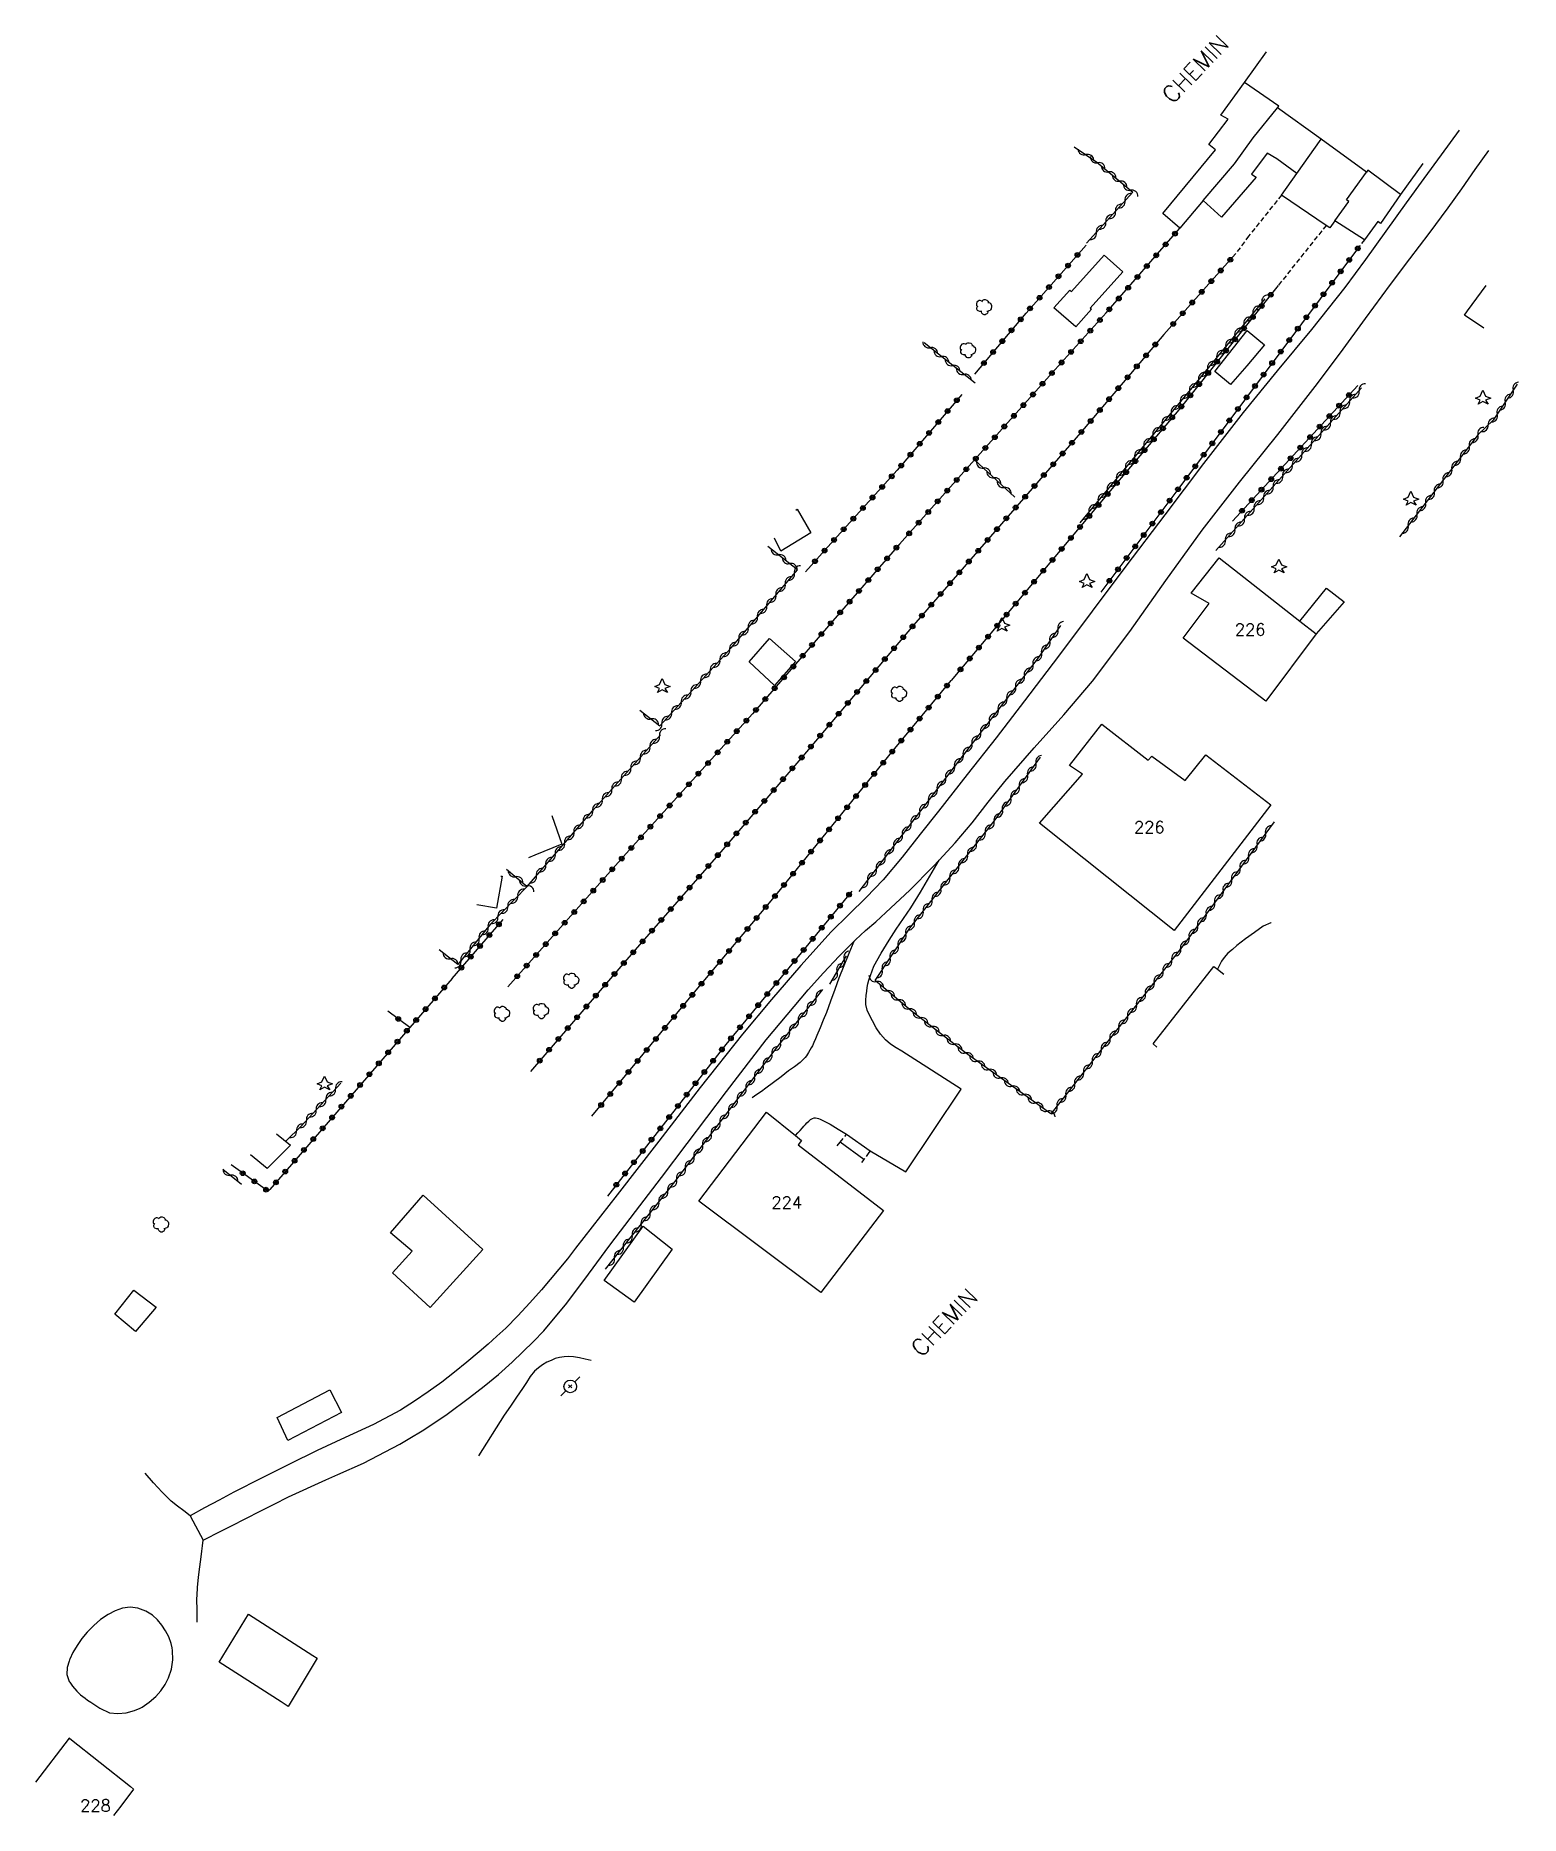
# Model space of a CAD drawing. Header units: millimetres. Extents: x 79000 to 80000, y 145084 to 146000.
# Drawn here: x 79010.4 to 79166.1, y 145338.3 to 145524.9 of the extents above; entities that cross this region are included whole.
import ezdxf
from ezdxf.enums import TextEntityAlignment as Align

# ---------------------------------------------------------------- set-up
doc = ezdxf.new("R2010")
doc.units = ezdxf.units.MM
doc.linetypes.add('DASHED', pattern=[0.75, 0.5, -0.25])
doc.layers.get('0').update_dxf_attribs({"linetype": 'CONTINUOUS'})
for name, color, linetype in [('W0014', 7, 'CONTINUOUS'), ('W0017', 7, 'CONTINUOUS'), ('W0071', 7, 'CONTINUOUS'), ('W0101', 7, 'CONTINUOUS'), ('W0104', 1, 'CONTINUOUS'), ('W0105', 7, 'CONTINUOUS'), ('W0112', 1, 'DASHED'), ('W0300', 7, 'CONTINUOUS'), ('W0303', 7, 'CONTINUOUS'), ('W0310', 3, 'CONTINUOUS'), ('W0323', 7, 'CONTINUOUS'), ('W0473', 7, 'CONTINUOUS'), ('W0989', 7, 'CONTINUOUS'), ('W0991', 7, 'CONTINUOUS')]:
    doc.layers.add(name, color=color, linetype=linetype)
doc.styles.get("Standard").update_dxf_attribs({"font": 'romans.shx', "width": 0.85})

msp = doc.modelspace()

# ---------------------------------------------------------------- texts
at = {"layer": 'W0989'}
for p in [(79131.98, 145521.36), (79105.66, 145389.97)]:
    msp.add_text('CHEMIN', height=1.75, rotation=45.9507, dxfattribs=at).set_placement(p, align=Align.MIDDLE_CENTER)
at = {"layer": 'W0991'}
for s, p in [('226', (79137.73, 145462.61)), ('226', (79127.16, 145441.88)), ('224', (79089.15, 145402.55)), ('228', (79016.68, 145339.32))]:
    msp.add_text(s, height=1.25, dxfattribs=at).set_placement(p, align=Align.MIDDLE_CENTER)

# ---------------------------------------------------------------- blocks, each defined once
blk = doc.blocks.new('T473')
for p, q in [((-0.166667, 0.166667), (0.166667, -0.166667)), ((-0.166667, -0.166667), (0.166667, 0.166667)), ((0.500001, 0.500001), (1.000002, 1.000002)), ((-1.000002, -1.000002), (-0.500001, -0.500001))]:
    blk.add_line(p, q)
blk.add_ellipse((0, 0), major_axis=(0.471405, 0.471405), ratio=1, start_param=5.4977871438, end_param=11.780972451)
blk = doc.blocks.new('T300')
for p, q in [((-0.8, 0.51), (-0.86, 0.34)), ((-0.86, 0.34), (-0.86, 0.17)), ((-0.86, 0.17), (-0.74, 0.06)), ((-0.69, 0.63), (-0.8, 0.51)), ((-0.8, -0.06), (-0.74, 0.06)), ((-0.74, 0.06), (-0.69, 0.11)), ((-0.57, 0.69), (-0.69, 0.63)), ((-0.46, 0.69), (-0.57, 0.69)), ((-0.29, 0.63), (-0.46, 0.69)), ((-0.29, 0.63), (-0.17, 0.74)), ((-0.23, 0.57), (-0.29, 0.63)), ((-0.17, 0.74), (-0.06, 0.8)), ((-0.06, 0.8), (0.06, 0.8)), ((0.06, 0.8), (0.23, 0.74)), ((0.23, 0.74), (0.34, 0.63)), ((0.34, 0.63), (0.4, 0.51)), ((0.46, 0.46), (0.34, 0.46)), ((0.4, 0.51), (0.4, 0.46)), ((0.57, 0.4), (0.46, 0.46)), ((0.57, 0.4), (0.69, 0.29)), ((0.69, 0.29), (0.74, 0.17)), ((0.74, 0.06), (0.69, -0.17)), ((0.74, 0.17), (0.74, 0.06)), ((-0.8, -0.17), (-0.8, -0.06)), ((-0.8, -0.23), (-0.8, -0.17)), ((-0.74, -0.34), (-0.8, -0.23)), ((-0.69, -0.4), (-0.74, -0.34)), ((-0.51, -0.46), (-0.69, -0.4)), ((-0.4, -0.46), (-0.51, -0.46)), ((-0.4, -0.46), (-0.34, -0.46)), ((-0.34, -0.46), (-0.34, -0.4)), ((-0.34, -0.51), (-0.34, -0.46)), ((-0.29, -0.63), (-0.34, -0.51)), ((-0.17, -0.74), (-0.29, -0.63)), ((-0.06, -0.8), (-0.17, -0.74)), ((0.06, -0.8), (-0.06, -0.8)), ((0.17, -0.74), (0.06, -0.8)), ((0.23, -0.69), (0.17, -0.74)), ((0.29, -0.46), (0.23, -0.46)), ((0.29, -0.63), (0.23, -0.69)), ((0.46, -0.4), (0.29, -0.46)), ((0.34, -0.51), (0.29, -0.63)), ((0.34, -0.51), (0.34, -0.46)), ((0.57, -0.34), (0.46, -0.4)), ((0.63, -0.29), (0.57, -0.34)), ((0.69, -0.17), (0.63, -0.29))]:
    blk.add_line(p, q)
blk = doc.blocks.new('T303')
for p, q in [((-0.77, 0), (-0.28, 0.21)), ((-0.28, -0.21), (-0.77, 0)), ((-0.28, 0.21), (0, 0.83)), ((0, 0.83), (0.28, 0.21)), ((0.28, 0.21), (0.83, 0)), ((0.83, 0), (0.28, -0.21)), ((-0.49, -0.63), (-0.28, -0.21)), ((0, -0.35), (-0.49, -0.63)), ((0.56, -0.63), (0, -0.35)), ((0.28, -0.21), (0.56, -0.63))]:
    blk.add_line(p, q)
blk = doc.blocks.new('t323o')
at = {"color": 0, "linetype": 'Continuous'}
for radius in [0.25, 0.15]:
    blk.add_circle((0, 0), radius, dxfattribs=at)
blk = doc.blocks.new('t310o')
at = {"color": 0, "linetype": 'Continuous'}
for centre, start, end in [((-0.5, 0.38), 216.8699, 323.1304), ((0.5, -0.37), 36.8699, 143.1303)]:
    blk.add_arc(centre, 0.625, start, end, dxfattribs=at)

# ---------------------------------------------------------------- linework, layer by layer
at = {"layer": 'W0014'}
msp.add_lwpolyline([(79068.65, 145385.97), (79068.03, 145386.12), (79067.41, 145386.27), (79066.78, 145386.37), (79066.3, 145386.38), (79065.82, 145386.37), (79065.34, 145386.3), (79064.88, 145386.17), (79064.44, 145385.99), (79064.01, 145385.79), (79063.55, 145385.52), (79063.11, 145385.21), (79062.71, 145384.86), (79062.25, 145384.31), (79061.86, 145383.68), (79061.46, 145383.05), (79060.82, 145382.12), (79060.17, 145381.18), (79059.52, 145380.25), (79056.82, 145375.97)], dxfattribs=at)
at = {"layer": 'W0017'}
for points in [[(79097.89, 145407.94), (79101.63, 145405.77), (79107.42, 145414.43), (79101.22, 145418.39), (79100.62, 145418.77), (79100.02, 145419.15), (79099.49, 145419.59), (79098.97, 145420.19), (79098.53, 145420.86), (79098.14, 145421.57), (79097.85, 145422.12), (79097.59, 145422.7), (79097.44, 145423.29), (79097.43, 145423.75), (79097.48, 145424.23), (79097.54, 145424.7), (79097.59, 145425.09), (79097.66, 145425.47), (79097.74, 145425.85), (79098.27, 145427.31), (79099.04, 145428.69), (79099.87, 145430.04), (79100.61, 145431.18), (79101.38, 145432.3), (79102.15, 145433.43), (79103.16, 145435.08), (79104.15, 145436.76), (79105.13, 145438.43)], [(79139.94, 145431.87), (79139.9, 145431.85), (79139.11, 145431.5), (79138.18, 145430.84), (79137.24, 145430.18), (79136.35, 145429.47), (79135.87, 145429.08), (79135.4, 145428.68), (79134.99, 145428.23), (79134.74, 145427.84), (79134.51, 145427.43), (79134.29, 145427.01)], [(79096.19, 145429.9), (79095.66, 145428.63), (79095.13, 145427.35), (79094.62, 145426.06), (79094.18, 145424.86), (79093.75, 145423.65), (79093.3, 145422.45), (79092.98, 145421.65), (79092.65, 145420.85), (79092.31, 145420.05), (79092.15, 145419.69), (79092, 145419.33), (79091.83, 145418.98), (79091.71, 145418.74), (79091.58, 145418.51), (79091.44, 145418.28), (79091.33, 145418.09), (79091.21, 145417.9), (79091.08, 145417.73), (79090.56, 145417.21), (79089.95, 145416.77), (79089.34, 145416.34), (79088.55, 145415.72), (79087.76, 145415.11), (79086.96, 145414.51), (79086.49, 145414.18), (79086, 145413.86), (79085.52, 145413.53)], [(79090.05, 145409.56), (79090.3, 145409.83), (79090.55, 145410.09), (79090.79, 145410.36), (79090.95, 145410.53), (79091.1, 145410.71), (79091.26, 145410.88), (79091.45, 145411.07), (79091.64, 145411.25), (79091.85, 145411.36), (79092.01, 145411.4), (79092.17, 145411.41), (79092.33, 145411.39), (79092.49, 145411.35), (79092.64, 145411.27), (79092.79, 145411.2), (79093.69, 145410.75), (79094.55, 145410.22), (79095.41, 145409.7)], [(79026.6, 145369.7), (79025.93, 145370.2), (79025.26, 145370.7), (79024.62, 145371.23), (79023.67, 145372.17), (79022.77, 145373.16), (79021.88, 145374.16)], [(79027.33, 145358.55), (79027.33, 145359.76), (79027.32, 145360.98), (79027.34, 145361.37), (79027.37, 145362.19), (79027.48, 145363.27), (79027.63, 145364.34), (79027.77, 145365.41), (79027.84, 145365.99), (79027.9, 145366.56), (79027.96, 145367.13)], [(79015.85, 145350.37), (79016.18, 145350.15), (79017.15, 145349.51), (79018.16, 145349.04), (79019.01, 145348.96), (79019.91, 145349.05), (79020.76, 145349.27), (79021.35, 145349.54), (79021.56, 145349.64), (79022.32, 145350.15), (79023, 145350.75), (79023.52, 145351.34), (79023.98, 145352), (79024.34, 145352.69), (79024.64, 145353.62), (79024.79, 145354.61), (79024.76, 145355.59), (79024.7, 145355.86), (79024.6, 145356.29), (79024.35, 145356.99), (79024.02, 145357.64), (79023.64, 145358.23), (79023.19, 145358.79), (79022.67, 145359.26), (79021.94, 145359.7), (79021.12, 145360.01), (79020.3, 145360.13), (79019.52, 145360.02), (79018.74, 145359.73), (79018.01, 145359.36), (79017.21, 145358.84), (79016.49, 145358.2), (79015.82, 145357.5), (79015.25, 145356.83), (79014.74, 145356.11), (79014.32, 145355.35), (79014, 145354.66)], [(79013.93, 145354.47), (79013.7, 145353.8), (79013.66, 145353.04), (79013.88, 145352.43), (79013.93, 145352.34)], [(79014, 145354.66), (79013.97, 145354.59), (79013.93, 145354.47)], [(79013.93, 145352.34), (79014, 145352.24)], [(79014, 145352.24), (79014.26, 145351.84), (79014.71, 145351.3), (79015.12, 145350.93), (79015.58, 145350.58), (79015.85, 145350.37)]]:
    msp.add_lwpolyline(points, dxfattribs=at)
at = {"layer": 'W0071'}
msp.add_lwpolyline([(79159.65, 145514.96), (79157.75, 145512.38), (79155.93, 145509.89), (79154.08, 145507.34), (79151.95, 145504.38), (79149.83, 145501.4), (79147.67, 145498.46), (79144.17, 145494.05), (79140.56, 145489.72), (79137, 145485.35), (79132.85, 145480.02), (79128.77, 145474.64), (79124.7, 145469.24), (79121.16, 145464.53), (79117.64, 145459.82), (79114.08, 145455.12), (79111.09, 145451.26), (79108.07, 145447.41), (79105.04, 145443.57), (79103.15, 145441.15), (79101.25, 145438.73), (79099.27, 145436.38), (79097.48, 145434.53), (79095.64, 145432.73), (79093.82, 145430.9), (79090.64, 145427.4), (79087.55, 145423.81), (79084.52, 145420.17), (79080.07, 145414.61), (79075.73, 145408.96), (79071.37, 145403.33), (79068.76, 145399.98), (79067.01, 145397.74), (79066.15, 145396.64), (79063.43, 145393.39), (79062.21, 145392.01), (79060.97, 145390.65), (79059.68, 145389.35), (79058.77, 145388.51), (79058.3, 145388.1), (79057.84, 145387.7), (79056.9, 145386.9), (79055.61, 145385.81), (79054.31, 145384.75), (79052.98, 145383.72), (79051.56, 145382.7), (79050.12, 145381.71), (79048.64, 145380.77), (79045.81, 145379.25), (79042.87, 145377.9), (79039.93, 145376.54), (79037.01, 145375.1), (79034.08, 145373.65), (79031.18, 145372.16), (79029.65, 145371.35), (79028.12, 145370.52), (79026.6, 145369.7), (79027.96, 145367.13), (79029.89, 145368.12), (79030.94, 145368.65), (79033.93, 145370.17), (79035.42, 145370.92), (79036.92, 145371.67), (79040.84, 145373.46), (79042.07, 145374.01), (79044.78, 145375.22), (79048.59, 145377.19), (79049.47, 145377.73), (79051.09, 145378.72), (79053.54, 145380.36), (79055.9, 145382.09), (79057.43, 145383.28), (79058.92, 145384.52), (79060.36, 145385.8), (79061.49, 145386.87), (79062.6, 145387.97), (79063.67, 145389.1), (79066.09, 145391.98), (79068.35, 145395.02), (79070.6, 145398.05), (79073.3, 145401.61), (79076, 145405.16), (79078.71, 145408.71), (79082.84, 145414.18), (79086.99, 145419.61), (79091.39, 145424.85), (79093.01, 145426.62), (79094.65, 145428.38), (79096.19, 145429.9), (79096.36, 145430.07), (79097.41, 145431.04), (79098.48, 145431.98), (79099.55, 145432.94), (79102.04, 145435.3), (79104.47, 145437.73), (79105.13, 145438.43), (79106.81, 145440.24), (79108.57, 145442.35), (79110.28, 145444.52), (79112, 145446.67), (79115.07, 145450.19), (79118.18, 145453.67), (79121.21, 145457.21), (79125.13, 145462.41), (79128.88, 145467.74), (79132.69, 145473.03), (79136.63, 145478.06), (79140.63, 145483.04), (79144.56, 145488.08), (79147.2, 145491.63), (79149.81, 145495.21), (79152.44, 145498.79), (79154.46, 145501.46), (79156.49, 145504.13), (79158.49, 145506.82), (79159.91, 145508.81), (79161.31, 145510.82), (79162.74, 145512.82)], dxfattribs=at)
at = {"layer": 'W0101'}
for points in [[(79140.72, 145517.49), (79137.14, 145519.95), (79139.44, 145523.18)], [(79145.16, 145514), (79140.59, 145517.31), (79140.72, 145517.49)], [(79150.07, 145510.77), (79149.92, 145510.57), (79145.16, 145514)], [(79155.83, 145511.46), (79153.5, 145508.22), (79150.07, 145510.77)], [(79162.23, 145494.2), (79160.21, 145495.57), (79160.52, 145496.02), (79162.48, 145498.69)], [(79127.96, 145418.84), (79127.55, 145419.16), (79133.93, 145427.29), (79134.29, 145427.01), (79134.98, 145426.47)], [(79014, 145346.33), (79013.91, 145346.39), (79010.4, 145341.77)], [(79014, 145346.33), (79020.35, 145341.32), (79020.68, 145341.05), (79019.32, 145339.27), (79018.56, 145338.28)]]:
    msp.add_lwpolyline(points, dxfattribs=at)
for points in [[(79139.37, 145455.1), (79130.69, 145461.71), (79133.42, 145465.32), (79131.55, 145466.42), (79134.47, 145470.12), (79136.59, 145468.47), (79142.95, 145463.5), (79144.66, 145462.17)], [(79129.77, 145431.05), (79115.66, 145442.32), (79120.15, 145447.43), (79118.8, 145448.37), (79122.19, 145452.7), (79127.04, 145448.92), (79127.41, 145449.34), (79130.9, 145446.77), (79133.1, 145449.48), (79139.91, 145444.23)], [(79092.73, 145393.09), (79079.93, 145402.69), (79087.03, 145412.01), (79090.05, 145409.56), (79090.7, 145409.04), (79090.33, 145408.6), (79099.28, 145401.7)]]:
    msp.add_lwpolyline(points, close=True, dxfattribs=at)
at = {"layer": 'W0104'}
for points in [[(79132.81, 145507.57), (79130.35, 145504.69), (79128.58, 145506.21), (79134.09, 145512.89), (79133.41, 145513.47), (79135.41, 145516.13), (79134.67, 145516.54), (79137.14, 145519.95)], [(79132.81, 145507.57), (79136.08, 145511.42), (79138.05, 145514.15), (79140.59, 145517.31)], [(79142.61, 145510.4), (79145.16, 145514)], [(79142.61, 145510.4), (79140.53, 145511.96), (79139.53, 145512.54), (79137.86, 145510.35), (79138.35, 145510.03), (79134.71, 145505.83), (79132.81, 145507.57)], [(79146.61, 145505.46), (79146.09, 145504.71), (79145.7, 145504.98), (79141.02, 145508.16), (79142.61, 145510.4)], [(79153.5, 145508.22), (79151.41, 145505.16), (79151.1, 145505.38), (79149.7, 145503.48), (79146.61, 145505.46), (79148.07, 145507.49), (79147.83, 145507.65), (79149.92, 145510.57)], [(79090.09, 145475.12), (79090.25, 145475.21), (79091.69, 145472.75), (79088.52, 145470.83)], [(79088.52, 145470.83), (79087.85, 145472.2)], [(79142.95, 145463.5), (79145.75, 145466.95), (79147.59, 145465.5), (79144.66, 145462.17)], [(79064.51, 145443.12), (79065.58, 145440.1), (79062.74, 145438.95), (79062.06, 145438.68)], [(79059.19, 145436.76), (79059.32, 145436.74), (79058.71, 145433.38)], [(79058.71, 145433.38), (79056.66, 145433.73)], [(79035.66, 145409.73), (79037.11, 145408.55), (79034.69, 145406.09)], [(79034.69, 145406.09), (79032.94, 145407.53)]]:
    msp.add_lwpolyline(points, dxfattribs=at)
for points in [[(79119.46, 145494.33), (79117.16, 145496.34), (79118.83, 145498.18), (79119.01, 145498.06), (79122.43, 145501.87), (79124.38, 145500.1), (79120.94, 145496.3), (79121.09, 145496.18)], [(79135.68, 145488.28), (79134.03, 145489.67), (79137.4, 145493.96), (79139.23, 145492.46), (79137.37, 145490.24)], [(79087.86, 145456.73), (79085.22, 145459.22), (79087.35, 145461.66), (79090.05, 145459.25)], [(79051.77, 145391.52), (79047.81, 145395.15), (79049.89, 145397.44), (79047.62, 145399.35), (79051.03, 145403.32), (79057.3, 145397.6)], [(79073.16, 145392.09), (79069.99, 145394.36), (79074.11, 145400.06), (79077.14, 145397.64)], [(79020.89, 145389.01), (79018.72, 145390.82), (79020.71, 145393.36), (79023.05, 145391.57)], [(79036.83, 145377.59), (79035.71, 145380.01), (79041.26, 145382.9), (79042.47, 145380.53)], [(79036.88, 145349.71), (79036.14, 145350.18), (79029.63, 145354.36), (79032.73, 145359.37), (79039.45, 145355.06), (79039.91, 145354.77)]]:
    msp.add_lwpolyline(points, close=True, dxfattribs=at)
at = {"layer": 'W0105'}
for points in [[(79095.28, 145409.51), (79095.41, 145409.7), (79097.89, 145407.94), (79097.77, 145407.77)], [(79097.23, 145407.05), (79094.76, 145408.86)]]:
    msp.add_lwpolyline(points, dxfattribs=at)
at = {"layer": 'W0112'}
for points in [[(79141.02, 145508.16), (79137.57, 145503.85), (79136.21, 145502)], [(79145.7, 145504.98), (79140.68, 145498.69)], [(79149.7, 145503.48), (79149.08, 145502.65)], [(79094.44, 145408.47), (79094.76, 145408.86), (79095.28, 145409.51)], [(79097.77, 145407.77), (79097.23, 145407.05), (79096.99, 145406.72)]]:
    msp.add_lwpolyline(points, dxfattribs=at)
at = {"layer": 'W0310'}
for points in [[(79119.28, 145513.22), (79121.65, 145511.61), (79125.42, 145508.46), (79120.59, 145503.11)], [(79139.28, 145497.28), (79131.63, 145487.94), (79119.86, 145473.78)], [(79108.89, 145488.43), (79103.54, 145492.67)], [(79149.42, 145487.93), (79149.42, 145487.93), (79134.13, 145470.88)], [(79165.72, 145488.33), (79163.21, 145484.56), (79161.63, 145483.04), (79153.38, 145472.31)], [(79108.81, 145480.41), (79108.84, 145480.39), (79113.05, 145476.47)], [(79073.73, 145454.14), (79075.83, 145452.52), (79083.32, 145460.68), (79090.27, 145468.88), (79087.18, 145471.32)], [(79117.86, 145463.02), (79115.5, 145459.64), (79106.34, 145447.77), (79096.72, 145435.15)], [(79061.93, 145435.68), (79068.8, 145443.6), (79075.92, 145451.56)], [(79140.23, 145442.44), (79130.55, 145429.3), (79123.09, 145419.79), (79118.94, 145414.5), (79117.11, 145412.17), (79116.85, 145411.84), (79114.36, 145413.62), (79107.88, 145418.24), (79102.2, 145422.65), (79098.43, 145425.81), (79102.05, 145431.29), (79110.91, 145442.53), (79115.76, 145449.24)], [(79059.78, 145437.47), (79061.93, 145435.68), (79058.07, 145431.69), (79054.65, 145427.5), (79052.72, 145429.02)], [(79093.68, 145425.43), (79095.4, 145428.41)], [(79070.16, 145395.54), (79077.43, 145404.71), (79088.04, 145418.67), (79092.94, 145424.88)], [(79042.41, 145415.06), (79038.19, 145410.5), (79036.68, 145409.01)], [(79030.03, 145406.04), (79032, 145404.45)]]:
    msp.add_lwpolyline(points, dxfattribs=at)
at = {"layer": 'W0323'}
for points in [[(79100.98, 145471.57), (79108.84, 145480.39), (79117.3, 145489.87), (79122.64, 145495.8), (79130.35, 145504.69)], [(79108.85, 145489.39), (79114.23, 145495.79), (79120.54, 145502.91)], [(79149.08, 145502.65), (79139.1, 145489.29), (79130.26, 145477.44), (79122.08, 145466.52)], [(79136.21, 145502), (79128.67, 145493.53)], [(79140.68, 145498.69), (79130.24, 145485.64), (79123.45, 145477.59), (79106.4, 145457.28)], [(79128.67, 145493.53), (79119.96, 145483.23), (79102.23, 145462.82), (79090.82, 145449.32), (79082.23, 145439.31), (79073.27, 145429.03), (79062.27, 145416.28)], [(79149.02, 145488.2), (79135.87, 145473.96)], [(79107.49, 145487.25), (79100.73, 145479.3), (79093.44, 145471.27), (79091.11, 145468.65)], [(79100.98, 145471.57), (79093.75, 145463.25), (79093.53, 145462.99), (79090.51, 145459.5), (79085.57, 145453.78), (79072.33, 145439.13), (79059.89, 145425.14)], [(79068.73, 145411.6), (79079.48, 145424.59), (79088.03, 145434.81), (79100.31, 145449.94), (79106.4, 145457.28)], [(79095.98, 145435.18), (79082.76, 145419.11), (79070.35, 145403.21)], [(79054.06, 145426.03), (79059.41, 145432.22)], [(79054.06, 145426.03), (79049.63, 145420.89), (79043.33, 145413.59), (79034.95, 145403.91), (79034.78, 145403.72), (79034.47, 145403.94), (79030.89, 145406.48)], [(79049.63, 145420.89), (79047.34, 145422.59)]]:
    msp.add_lwpolyline(points, dxfattribs=at)

# ---------------------------------------------------------------- block references
at = {"layer": 'W0300'}
for p in [(79109.89, 145496.41), (79108.2, 145491.88), (79100.97, 145455.86), (79066.6, 145425.79), (79059.34, 145422.33), (79063.44, 145422.61), (79023.6, 145400.24)]:
    msp.add_blockref('T300', p, dxfattribs=at)
at = {"layer": 'W0303'}
for p in [(79162.12, 145486.87), (79154.58, 145476.29), (79140.73, 145469.17), (79120.62, 145467.64), (79111.7, 145463.05), (79076.08, 145456.64), (79040.68, 145414.97)]:
    msp.add_blockref('T303', p, dxfattribs=at)
at = {"layer": 'W0310'}
for p, rotation in [((79120.51, 145512.39), 325.9450715891506), ((79121.74, 145511.54), 320.0315723535553), ((79122.89, 145510.58), 320.0315723535553), ((79124.04, 145509.61), 320.0315723535553), ((79124.61, 145507.57), 227.9595804106659), ((79125.19, 145508.65), 320.0315723535553), ((79122.6, 145505.34), 227.9595804106659), ((79123.61, 145506.45), 227.9595804106659), ((79121.6, 145504.23), 227.9595804106659), ((79138.97, 145496.91), 230.7005761594262), ((79137.07, 145494.59), 230.7005761594262), ((79138.02, 145495.75), 230.7005761594262), ((79135.17, 145492.27), 230.7005761594262), ((79136.12, 145493.43), 230.7005761594262), ((79104.19, 145492.16), 141.5962355767752), ((79105.36, 145491.23), 141.5962355767752), ((79134.22, 145491.1), 230.7005761594262), ((79106.54, 145490.29), 141.5962355767752), ((79107.71, 145489.36), 141.5962355767752), ((79132.32, 145488.78), 230.7005761594262), ((79133.27, 145489.94), 230.7005761594262), ((79131.37, 145487.62), 230.2717381934804), ((79149.15, 145487.63), 228.1236613788555), ((79165.3, 145487.7), 236.2713400130512), ((79129.45, 145485.32), 230.2717381934804), ((79130.41, 145486.47), 230.2717381934804), ((79147.15, 145485.4), 228.1236613788555), ((79148.15, 145486.51), 228.1236613788555), ((79163.63, 145485.2), 236.2713400130512), ((79164.47, 145486.45), 236.2713400130512), ((79127.53, 145483.01), 230.2717381934804), ((79128.49, 145484.16), 230.2717381934804), ((79145.15, 145483.16), 228.1236613788555), ((79146.15, 145484.28), 228.1236613788555), ((79161.61, 145483.01), 232.4275373321487), ((79162.68, 145484.06), 224.1680771586859), ((79126.58, 145481.86), 230.2717381934804), ((79144.14, 145482.05), 228.1236613788555), ((79160.7, 145481.82), 232.4275373321487), ((79109.76, 145479.53), 317.0851246008311), ((79124.66, 145479.55), 230.2717381934804), ((79125.62, 145480.7), 230.2717381934804), ((79142.14, 145479.81), 228.1236613788555), ((79143.14, 145480.93), 228.1236613788555), ((79158.87, 145479.44), 232.4275373321487), ((79159.78, 145480.63), 232.4275373321487), ((79110.86, 145478.51), 317.0851246008311), ((79111.95, 145477.49), 317.0851246008311), ((79123.7, 145478.4), 230.2717381934804), ((79140.14, 145477.58), 228.1236613788555), ((79141.14, 145478.7), 228.1236613788555), ((79157.95, 145478.25), 232.4275373321487), ((79121.78, 145476.09), 230.2717381934804), ((79122.74, 145477.24), 230.2717381934804), ((79139.14, 145476.46), 228.1236613788555), ((79156.12, 145475.87), 232.4275373321487), ((79157.04, 145477.06), 232.4275373321487), ((79120.82, 145474.93), 230.2717381934804), ((79137.13, 145474.23), 228.1236613788555), ((79138.14, 145475.35), 228.1236613788555), ((79155.21, 145474.68), 232.4275373321487), ((79135.13, 145471.99), 228.1236613788555), ((79136.13, 145473.11), 228.1236613788555), ((79154.29, 145473.5), 232.4275373321487), ((79088.29, 145470.45), 141.679360683), ((79089.46, 145469.52), 141.679360683), ((79089.96, 145468.52), 49.73420431821348), ((79088.02, 145466.23), 49.73420431821348), ((79088.99, 145467.37), 49.73420431821348), ((79087.05, 145465.08), 49.73420431821348), ((79085.11, 145462.79), 49.73420431821348), ((79086.08, 145463.94), 49.73420431821348), ((79117.58, 145462.62), 235.0694241932378), ((79083.16, 145460.51), 47.46540939082604), ((79084.14, 145461.65), 49.73420431821348), ((79116.72, 145461.39), 235.0694241932378), ((79082.15, 145459.41), 47.46540939082604), ((79114.97, 145458.96), 232.3519470622115), ((79115.86, 145460.16), 235.0694241932378), ((79080.12, 145457.2), 47.46540939082604), ((79081.13, 145458.3), 47.46540939082604), ((79114.06, 145457.77), 232.3519470622115), ((79078.09, 145454.99), 47.46540939082604), ((79079.11, 145456.09), 47.46540939082604), ((79112.22, 145455.39), 232.3519470622115), ((79113.14, 145456.58), 232.3519470622115), ((79074.92, 145453.23), 322.3670847404071), ((79077.08, 145453.88), 47.46540939082604), ((79110.39, 145453.02), 232.3519470622115), ((79111.31, 145454.21), 232.3519470622115), ((79075.81, 145451.44), 48.16784095900531), ((79076.06, 145452.77), 47.46540939082604), ((79109.48, 145451.83), 232.3519470622115), ((79074.81, 145450.32), 48.16784095900531), ((79107.64, 145449.46), 232.3519470622115), ((79108.56, 145450.64), 232.3519470622115), ((79072.81, 145448.08), 48.16784095900531), ((79073.81, 145449.2), 48.16784095900531), ((79106.73, 145448.27), 232.3519470622115), ((79115.28, 145448.58), 54.19039898527951), ((79070.81, 145445.85), 48.16784095900531), ((79071.81, 145446.97), 48.16784095900531), ((79104.91, 145445.89), 232.6881188222611), ((79105.81, 145447.08), 232.6881188222611), ((79113.53, 145446.15), 54.19039898527951), ((79114.4, 145447.37), 54.19039898527951), ((79069.81, 145444.73), 48.16784095900531), ((79104, 145444.69), 232.6881188222611), ((79111.77, 145443.72), 54.19039898527951), ((79112.65, 145444.93), 54.19039898527951), ((79067.82, 145442.48), 49.07267629687951), ((79068.81, 145443.61), 48.16784095900531), ((79102.18, 145442.31), 232.6881188222611), ((79103.09, 145443.5), 232.6881188222611), ((79110.89, 145442.5), 51.7453982521078), ((79065.86, 145440.21), 49.07267629687951), ((79066.84, 145441.35), 49.07267629687951), ((79101.27, 145441.11), 232.6881188222611), ((79109.03, 145440.15), 51.7453982521078), ((79109.96, 145441.32), 51.7453982521078), ((79138.45, 145440.03), 233.6334969190796), ((79139.34, 145441.24), 233.6334969190796), ((79064.88, 145439.08), 49.07267629687951), ((79099.45, 145438.73), 232.6881188222611), ((79100.36, 145439.92), 232.6881188222611), ((79108.11, 145438.97), 51.7453982521078), ((79137.56, 145438.82), 233.6334969190796), ((79060.71, 145436.69), 320.2721237331273), ((79062.91, 145436.81), 49.07267629687951), ((79063.89, 145437.95), 49.07267629687951), ((79097.63, 145436.34), 232.6881188222611), ((79098.54, 145437.53), 232.6881188222611), ((79106.25, 145436.61), 51.7453982521078), ((79107.18, 145437.79), 51.7453982521078), ((79135.78, 145436.4), 233.6334969190796), ((79136.67, 145437.61), 233.6334969190796), ((79060.94, 145434.66), 226.0068776903022), ((79061.87, 145435.73), 320.2721237331273), ((79105.32, 145435.43), 51.7453982521078), ((79134.89, 145435.2), 233.6334969190796), ((79059.9, 145433.58), 226.0068776903022), ((79103.46, 145433.08), 51.7453982521078), ((79104.39, 145434.26), 51.7453982521078), ((79133.11, 145432.78), 233.6334969190796), ((79134, 145433.99), 233.6334969190796), ((79057.84, 145431.4), 230.7822035001631), ((79058.86, 145432.5), 226.0068776903022), ((79101.65, 145430.69), 56.50321288631531), ((79102.53, 145431.9), 51.7453982521078), ((79132.22, 145431.57), 233.6334969190796), ((79055.94, 145429.08), 230.7822035001631), ((79056.89, 145430.24), 230.7822035001631), ((79100.83, 145429.44), 56.50321288631531), ((79130.44, 145429.16), 231.8835019747137), ((79131.33, 145430.36), 233.6334969190796), ((79053.9, 145428.1), 141.7232996748228), ((79054.99, 145427.92), 230.7822035001631), ((79095.18, 145428.03), 60.14980708513833), ((79099.17, 145426.93), 56.50321288631531), ((79100, 145428.18), 56.50321288631531), ((79129.51, 145427.98), 231.8835019747137), ((79094.43, 145426.73), 60.14980708513833), ((79098.54, 145425.71), 140.1138861355224), ((79127.66, 145425.62), 231.8835019747137), ((79128.59, 145426.8), 231.8835019747137), ((79092.23, 145423.98), 51.74273687901401), ((79099.69, 145424.75), 140.1138861355224), ((79100.84, 145423.79), 140.1138861355224), ((79125.81, 145423.26), 231.8835019747137), ((79126.74, 145424.44), 231.8835019747137), ((79090.37, 145421.62), 51.74273687901401), ((79091.3, 145422.8), 51.74273687901401), ((79101.99, 145422.83), 140.1138861355224), ((79103.17, 145421.9), 142.1564610688842), ((79124.88, 145422.08), 231.8835019747137), ((79089.44, 145420.45), 51.74273687901401), ((79104.36, 145420.98), 142.1564610688842), ((79105.54, 145420.06), 142.1564610688842), ((79123.03, 145419.72), 231.88874026582), ((79123.96, 145420.9), 231.8835019747137), ((79087.6, 145418.08), 52.7561083519378), ((79088.51, 145419.27), 51.74273687901401), ((79106.73, 145419.14), 142.1564610688842), ((79107.91, 145418.22), 144.4874181794588), ((79122.11, 145418.54), 231.88874026582), ((79085.78, 145415.69), 52.7561083519378), ((79086.69, 145416.89), 52.7561083519378), ((79109.13, 145417.35), 144.4874181794588), ((79110.35, 145416.48), 144.4874181794588), ((79120.26, 145416.18), 231.88874026582), ((79121.18, 145417.36), 231.88874026582), ((79041.84, 145414.45), 227.2316825659733), ((79084.87, 145414.5), 52.7561083519378), ((79111.57, 145415.6), 144.4874181794588), ((79112.79, 145414.73), 144.4874181794588), ((79118.4, 145413.82), 231.889441808654), ((79119.33, 145415), 231.88874026582), ((79039.81, 145412.25), 227.2316825659733), ((79040.83, 145413.35), 227.2316825659733), ((79083.06, 145412.11), 52.7561083519378), ((79083.96, 145413.31), 52.7561083519378), ((79114.02, 145413.86), 144.4874181794588), ((79115.24, 145412.99), 144.4775494544227), ((79116.46, 145412.12), 144.4775494544227), ((79117.48, 145412.64), 231.889441808654), ((79038.79, 145411.15), 227.2316825659733), ((79082.15, 145410.92), 52.7561083519378), ((79037.75, 145410.06), 224.7521329490044), ((79080.33, 145408.53), 52.7561083519378), ((79081.24, 145409.72), 52.7561083519378), ((79079.43, 145407.34), 52.7561083519378), ((79030.83, 145405.39), 321.0834614802032), ((79077.61, 145404.95), 52.7561083519378), ((79078.52, 145406.14), 52.7561083519378), ((79076.68, 145403.77), 51.57176423896298), ((79074.82, 145401.42), 51.57176423896298), ((79075.75, 145402.59), 51.57176423896298), ((79072.95, 145399.07), 51.57176423896298), ((79073.89, 145400.24), 51.57176423896298), ((79072.02, 145397.89), 51.57176423896298), ((79071.09, 145396.72), 51.57176423896298)]:
    msp.add_blockref('t310o', p, dxfattribs=dict(at, rotation=rotation))
at = {"layer": 'W0323'}
for p, rotation in [((79129.85, 145504.11), 49.09517886673198), ((79128.87, 145502.98), 49.09517886673198), ((79149.01, 145502.56), 233.2427337053872), ((79118.64, 145500.76), 48.41145145084382), ((79119.63, 145501.88), 48.41145145084382), ((79126.9, 145500.71), 49.09517886673198), ((79127.88, 145501.84), 49.09517886673198), ((79134.65, 145500.25), 228.3064611507008), ((79135.65, 145501.37), 228.3064611507008), ((79148.12, 145501.36), 233.2427337053872), ((79116.64, 145498.51), 48.41145145084382), ((79117.64, 145499.64), 48.41145145084382), ((79124.94, 145498.44), 49.09517886673198), ((79125.92, 145499.58), 49.09517886673198), ((79133.66, 145499.13), 228.3064611507008), ((79146.32, 145498.96), 233.2427337053872), ((79147.22, 145500.16), 233.2427337053872), ((79115.65, 145497.39), 48.41145145084382), ((79123.96, 145497.31), 49.09517886673198), ((79131.66, 145496.89), 228.3064611507008), ((79132.66, 145498.01), 228.3064611507008), ((79138.95, 145496.53), 231.3294889563592), ((79139.89, 145497.7), 231.3294889563592), ((79144.53, 145496.56), 233.2427337053872), ((79145.42, 145497.76), 233.2427337053872), ((79113.68, 145495.13), 49.98549096125382), ((79114.65, 145496.27), 48.41145145084382), ((79121.98, 145495.05), 47.9311224989016), ((79122.97, 145496.18), 49.09517886673198), ((79129.67, 145494.65), 228.3064611507008), ((79130.66, 145495.77), 228.3064611507008), ((79138.02, 145495.36), 231.3294889563592), ((79143.63, 145495.35), 233.2427337053872), ((79111.75, 145492.84), 49.98549096125382), ((79112.71, 145493.98), 49.98549096125382), ((79119.97, 145492.83), 47.9311224989016), ((79120.97, 145493.94), 47.9311224989016), ((79136.14, 145493.02), 231.3294889563592), ((79137.08, 145494.19), 231.3294889563592), ((79141.83, 145492.95), 233.2427337053872), ((79142.73, 145494.15), 233.2427337053872), ((79110.78, 145491.69), 49.98549096125382), ((79118.96, 145491.71), 47.9311224989016), ((79126.82, 145491.34), 229.7741155094562), ((79127.79, 145492.49), 229.7741155094562), ((79135.21, 145491.85), 231.3294889563592), ((79140.94, 145491.75), 233.2427337053872), ((79109.82, 145490.54), 49.98549096125382), ((79116.95, 145489.49), 48.28185373379183), ((79117.96, 145490.6), 47.9311224989016), ((79124.88, 145489.05), 229.7741155094562), ((79125.85, 145490.2), 229.7741155094562), ((79133.33, 145489.5), 231.3294889563592), ((79134.27, 145490.68), 231.3294889563592), ((79139.14, 145489.34), 233.2427337053872), ((79140.04, 145490.55), 233.2427337053872), ((79114.96, 145487.25), 48.28185373379183), ((79115.96, 145488.37), 48.28185373379183), ((79123.91, 145487.91), 229.7741155094562), ((79132.39, 145488.33), 231.3294889563592), ((79138.24, 145488.14), 233.2968058907022), ((79148.08, 145487.19), 227.2769185096726), ((79106.01, 145485.51), 229.5911082746353), ((79106.98, 145486.65), 229.5911082746353), ((79113.96, 145486.13), 48.28185373379183), ((79121.97, 145485.62), 229.7741155094562), ((79122.94, 145486.76), 229.7741155094562), ((79130.52, 145485.99), 231.3294889563592), ((79131.46, 145487.16), 231.3294889563592), ((79136.45, 145485.74), 233.2968058907022), ((79137.35, 145486.94), 233.2968058907022), ((79147.06, 145486.08), 227.2769185096726), ((79105.04, 145484.36), 229.5911082746353), ((79111.96, 145483.89), 48.28185373379183), ((79112.96, 145485.01), 48.28185373379183), ((79121.01, 145484.47), 229.7741155094562), ((79128.59, 145483.69), 229.8668806730901), ((79129.56, 145484.84), 229.8668806730901), ((79135.55, 145484.53), 233.2968058907022), ((79145.02, 145483.88), 227.2769185096726), ((79146.04, 145484.98), 227.2769185096726), ((79103.09, 145482.08), 229.5911082746353), ((79104.07, 145483.22), 229.5911082746353), ((79109.97, 145481.65), 48.28185373379183), ((79110.96, 145482.77), 48.28185373379183), ((79119.05, 145482.19), 229.0250625190788), ((79120.04, 145483.33), 229.7741155094562), ((79127.63, 145482.54), 229.8668806730901), ((79133.76, 145482.13), 233.2968058907022), ((79134.66, 145483.33), 233.2968058907022), ((79142.99, 145481.68), 227.2769185096726), ((79144.01, 145482.78), 227.2769185096726), ((79101.15, 145479.8), 229.5911082746353), ((79102.12, 145480.94), 229.5911082746353), ((79108.97, 145480.53), 48.28185373379183), ((79117.09, 145479.93), 229.0250625190788), ((79118.07, 145481.06), 229.0250625190788), ((79125.69, 145480.25), 229.8668806730901), ((79126.66, 145481.4), 229.8668806730901), ((79131.97, 145479.72), 233.2968058907022), ((79132.86, 145480.93), 233.2968058907022), ((79141.97, 145480.57), 227.2769185096726), ((79100.16, 145478.67), 227.7920652311862), ((79106.97, 145478.29), 48.28184075387312), ((79107.97, 145479.41), 48.28184075387312), ((79116.1, 145478.8), 229.0250625190788), ((79123.76, 145477.96), 229.8668806730901), ((79124.73, 145479.1), 229.8668806730901), ((79131.07, 145478.52), 233.2968058907022), ((79139.94, 145478.37), 227.2769185096726), ((79140.95, 145479.47), 227.2769185096726), ((79098.14, 145476.45), 227.7920652311862), ((79099.15, 145477.56), 227.7920652311862), ((79104.97, 145476.05), 48.28184075387312), ((79105.97, 145477.17), 48.28184075387312), ((79114.14, 145476.53), 229.0250625190788), ((79115.12, 145477.66), 229.0250625190788), ((79122.8, 145476.81), 229.9880701679235), ((79129.28, 145476.12), 233.1586507419765), ((79130.17, 145477.32), 233.1586507419765), ((79137.9, 145476.17), 227.2769185096726), ((79138.92, 145477.27), 227.2769185096726), ((79096.13, 145474.23), 227.7920652311862), ((79097.13, 145475.34), 227.7920652311862), ((79103.98, 145474.93), 48.28184075387312), ((79112.17, 145474.27), 229.0250625190788), ((79113.15, 145475.4), 229.0250625190788), ((79120.87, 145474.51), 229.9880701679235), ((79121.83, 145475.66), 229.9880701679235), ((79128.38, 145474.92), 233.1586507419765), ((79136.88, 145475.06), 227.2769185096726), ((79095.12, 145473.12), 227.7920652311862), ((79101.98, 145472.69), 48.28184075387312), ((79102.98, 145473.81), 48.28184075387312), ((79111.19, 145473.13), 229.0250625190788), ((79119.9, 145473.36), 229.9880701679235), ((79126.58, 145472.52), 233.1586507419765), ((79127.48, 145473.72), 233.1586507419765), ((79093.11, 145470.89), 228.3976593848986), ((79094.11, 145472), 227.7920652311862), ((79100.65, 145471.19), 229.0188693249287), ((79109.22, 145470.87), 229.0250625190788), ((79110.2, 145472), 229.0250625190788), ((79117.97, 145471.06), 229.9880701679235), ((79118.94, 145472.21), 229.9880701679235), ((79125.68, 145471.32), 233.1586507419765), ((79092.11, 145469.77), 228.3976593848986), ((79098.68, 145468.93), 229.0188693249287), ((79099.67, 145470.06), 229.0188693249287), ((79107.25, 145468.6), 229.0250625190788), ((79108.24, 145469.74), 229.0250625190788), ((79116.04, 145468.77), 229.9880701679235), ((79117.01, 145469.91), 229.9880701679235), ((79123.88, 145468.92), 233.1586507419765), ((79124.78, 145470.12), 233.1586507419765), ((79096.72, 145466.66), 229.0188693249287), ((79097.7, 145467.79), 229.0188693249287), ((79106.27, 145467.47), 229.0250625190788), ((79115.08, 145467.62), 229.9880701679235), ((79122.98, 145467.72), 233.1586507419765), ((79095.73, 145465.53), 229.0188693249287), ((79104.3, 145465.21), 229.0250625190788), ((79105.28, 145466.34), 229.0250625190788), ((79113.15, 145465.32), 229.9880701679235), ((79114.12, 145466.47), 229.9880701679235), ((79093.76, 145463.26), 229.0188693249287), ((79094.75, 145464.4), 229.0188693249287), ((79102.33, 145462.94), 229.0250625190788), ((79103.32, 145464.07), 229.0250625190788), ((79111.22, 145463.02), 229.9880701679235), ((79112.19, 145464.17), 229.9880701679235), ((79092.78, 145462.13), 229.1601203469167), ((79101.36, 145461.8), 229.7998012491359), ((79110.26, 145461.87), 229.9880701679235), ((79090.82, 145459.86), 229.1601203469167), ((79091.8, 145460.99), 229.1601203469167), ((79099.43, 145459.51), 229.7998012491359), ((79100.4, 145460.65), 229.7998012491359), ((79108.33, 145459.57), 229.9880701679235), ((79109.29, 145460.72), 229.9880701679235), ((79088.86, 145457.59), 229.1653728137934), ((79089.84, 145458.72), 229.1653728137934), ((79098.46, 145458.36), 229.7998012491359), ((79107.36, 145458.43), 229.9880701679235), ((79087.88, 145456.45), 229.1653728137934), ((79096.52, 145456.07), 229.7998012491359), ((79097.49, 145457.21), 229.7998012491359), ((79104.99, 145455.58), 50.32369679410636), ((79105.95, 145456.73), 50.32369679410636), ((79085.92, 145454.18), 229.1653728137934), ((79086.9, 145455.32), 229.1653728137934), ((79094.59, 145453.78), 229.7998012491359), ((79095.55, 145454.92), 229.7998012491359), ((79104.03, 145454.43), 50.32369679410636), ((79083.91, 145451.95), 227.891103951205), ((79084.92, 145453.06), 227.891103951205), ((79093.62, 145452.63), 229.7998012491359), ((79102.12, 145452.12), 50.32369679410636), ((79103.08, 145453.27), 50.32369679410636), ((79082.91, 145450.84), 227.891103951205), ((79091.68, 145450.34), 229.7998012491359), ((79092.65, 145451.49), 229.7998012491359), ((79101.16, 145450.96), 50.32369679410636), ((79080.9, 145448.61), 227.891103951205), ((79081.9, 145449.73), 227.891103951205), ((79089.74, 145448.06), 229.3530085638587), ((79090.71, 145449.19), 229.3530085638587), ((79099.26, 145448.64), 50.93066768265437), ((79100.21, 145449.81), 50.93066768265437), ((79078.89, 145446.39), 227.891103951205), ((79079.89, 145447.5), 227.891103951205), ((79088.76, 145446.92), 229.3530085638587), ((79097.37, 145446.31), 50.93066768265437), ((79098.31, 145447.48), 50.93066768265437), ((79077.88, 145445.27), 227.891103951205), ((79086.8, 145444.64), 229.3530085638587), ((79087.78, 145445.78), 229.3530085638587), ((79096.42, 145445.15), 50.93066768265437), ((79075.87, 145443.05), 227.891103951205), ((79076.87, 145444.16), 227.891103951205), ((79085.83, 145443.5), 229.3530085638587), ((79094.53, 145442.82), 50.93066768265437), ((79095.48, 145443.98), 50.93066768265437), ((79073.86, 145440.82), 227.891103951205), ((79074.86, 145441.94), 227.891103951205), ((79083.87, 145441.23), 229.3530085638587), ((79084.85, 145442.37), 229.3530085638587), ((79093.59, 145441.65), 50.93066768265437), ((79072.85, 145439.71), 227.891103951205), ((79081.92, 145438.95), 228.9413037504437), ((79082.9, 145440.09), 229.3530085638587), ((79091.7, 145439.33), 50.93066768265437), ((79092.64, 145440.49), 50.93066768265437), ((79070.85, 145437.47), 228.3669689629677), ((79071.85, 145438.59), 228.3669689629677), ((79080.93, 145437.82), 228.9413037504437), ((79089.81, 145437), 50.93066768265437), ((79090.75, 145438.16), 50.93066768265437), ((79068.86, 145435.23), 228.3669689629677), ((79069.86, 145436.35), 228.3669689629677), ((79078.96, 145435.56), 228.9413037504437), ((79079.95, 145436.69), 228.9413037504437), ((79088.86, 145435.83), 50.93066768265437), ((79067.86, 145434.11), 228.3669689629677), ((79076.99, 145433.3), 228.9413037504437), ((79077.98, 145434.43), 228.9413037504437), ((79086.95, 145433.52), 50.07765516030955), ((79087.91, 145434.67), 50.07765516030955), ((79094.73, 145433.66), 230.5709217907765), ((79095.68, 145434.81), 230.5709217907765), ((79058.97, 145431.7), 49.11771564764793), ((79065.87, 145431.87), 228.3669689629677), ((79066.87, 145432.99), 228.3669689629677), ((79076, 145432.17), 228.9413037504437), ((79085.03, 145431.22), 50.07765516030955), ((79085.99, 145432.37), 50.07765516030955), ((79092.82, 145431.34), 230.5709217907765), ((79093.77, 145432.5), 230.5709217907765), ((79057, 145429.43), 49.11771564764793), ((79057.98, 145430.57), 49.11771564764793), ((79063.88, 145429.62), 228.3669689629677), ((79064.87, 145430.75), 228.3669689629677), ((79074.03, 145429.91), 228.9413037504437), ((79075.02, 145431.04), 228.9413037504437), ((79084.06, 145430.07), 50.07765516030955), ((79091.87, 145430.18), 230.5709217907765), ((79056.02, 145428.3), 49.11771564764793), ((79062.88, 145428.5), 228.3669689629677), ((79072.07, 145427.64), 229.2277717673253), ((79073.05, 145428.77), 229.2277717673253), ((79082.14, 145427.77), 50.07765516030955), ((79083.1, 145428.92), 50.07765516030955), ((79089.96, 145427.86), 230.5709217907765), ((79090.92, 145429.02), 230.5709217907765), ((79055.04, 145427.16), 49.11771564764793), ((79060.89, 145426.26), 228.3669689629677), ((79061.88, 145427.38), 228.3669689629677), ((79071.09, 145426.5), 229.2277717673253), ((79081.18, 145426.62), 50.07765516030955), ((79089.01, 145426.7), 230.5709217907765), ((79052.26, 145423.94), 229.2218303199368), ((79053.24, 145425.08), 229.2218303199368), ((79069.13, 145424.23), 229.2277717673253), ((79070.11, 145425.37), 229.2277717673253), ((79079.25, 145424.31), 50.38281245693528), ((79080.21, 145425.47), 50.07765516030955), ((79087.1, 145424.39), 230.5709217907765), ((79088.06, 145425.55), 230.5709217907765), ((79051.28, 145422.81), 229.2218303199368), ((79067.17, 145421.96), 229.2277717673253), ((79068.15, 145423.09), 229.2277717673253), ((79077.34, 145422), 50.38281245693528), ((79078.29, 145423.16), 50.38281245693528), ((79085.2, 145422.07), 230.5709217907765), ((79086.15, 145423.23), 230.5709217907765), ((79048.42, 145421.79), 143.4823958757759), ((79049.32, 145420.54), 229.2163830612926), ((79050.3, 145421.67), 229.2218303199368), ((79066.19, 145420.82), 229.2277717673253), ((79076.38, 145420.85), 50.38281245693528), ((79084.25, 145420.91), 230.5709217907765), ((79047.36, 145418.27), 229.2163830612926), ((79048.34, 145419.4), 229.2163830612926), ((79064.23, 145418.55), 229.2277717673253), ((79065.21, 145419.69), 229.2277717673253), ((79074.47, 145418.54), 50.38281245693528), ((79075.43, 145419.69), 50.38281245693528), ((79082.35, 145418.58), 232.016102883424), ((79083.29, 145419.75), 230.5709217907765), ((79046.38, 145417.13), 229.2163830612926), ((79063.25, 145417.41), 229.2277717673253), ((79073.51, 145417.38), 50.38281245693528), ((79081.43, 145417.4), 232.016102883424), ((79044.42, 145414.86), 229.2163830612926), ((79045.4, 145415.99), 229.2163830612926), ((79071.6, 145415.07), 50.38281245693528), ((79072.56, 145416.23), 50.38281245693528), ((79079.58, 145415.04), 232.016102883424), ((79080.51, 145416.22), 232.016102883424), ((79042.46, 145412.59), 229.1108673402433), ((79043.44, 145413.72), 229.2163830612926), ((79069.69, 145412.76), 50.38281245693528), ((79070.64, 145413.91), 50.38281245693528), ((79077.74, 145412.67), 232.016102883424), ((79078.66, 145413.85), 232.016102883424), ((79041.48, 145411.45), 229.1108673402433), ((79076.82, 145411.49), 232.016102883424), ((79039.51, 145409.19), 229.1108673402433), ((79040.5, 145410.32), 229.1108673402433), ((79074.97, 145409.13), 232.016102883424), ((79075.89, 145410.31), 232.016102883424), ((79038.53, 145408.05), 229.1108673402433), ((79074.05, 145407.94), 232.016102883424), ((79032.11, 145405.61), 144.7471945633783), ((79036.57, 145405.78), 229.1108673402433), ((79037.55, 145406.92), 229.1108673402433), ((79072.2, 145405.58), 232.016102883424), ((79073.12, 145406.76), 232.016102883424), ((79033.34, 145404.75), 144.7471945633783), ((79034.56, 145403.88), 144.6887865607375), ((79035.59, 145404.65), 229.1108673402433), ((79071.28, 145404.4), 232.016102883424)]:
    msp.add_blockref('t323o', p, dxfattribs=dict(at, rotation=rotation))
at = {"layer": 'W0473'}
msp.add_blockref('T473', (79066.45, 145383.26), dxfattribs=at)

msp.set_redraw_order([(e.dxf.handle, doc.entitydb.next_handle()) for e in msp.query("TEXT MTEXT ATTDEF DIMENSION ARC_DIMENSION")])  # texts and dimensions are drawn at this point

doc.saveas('drawing.dxf')
